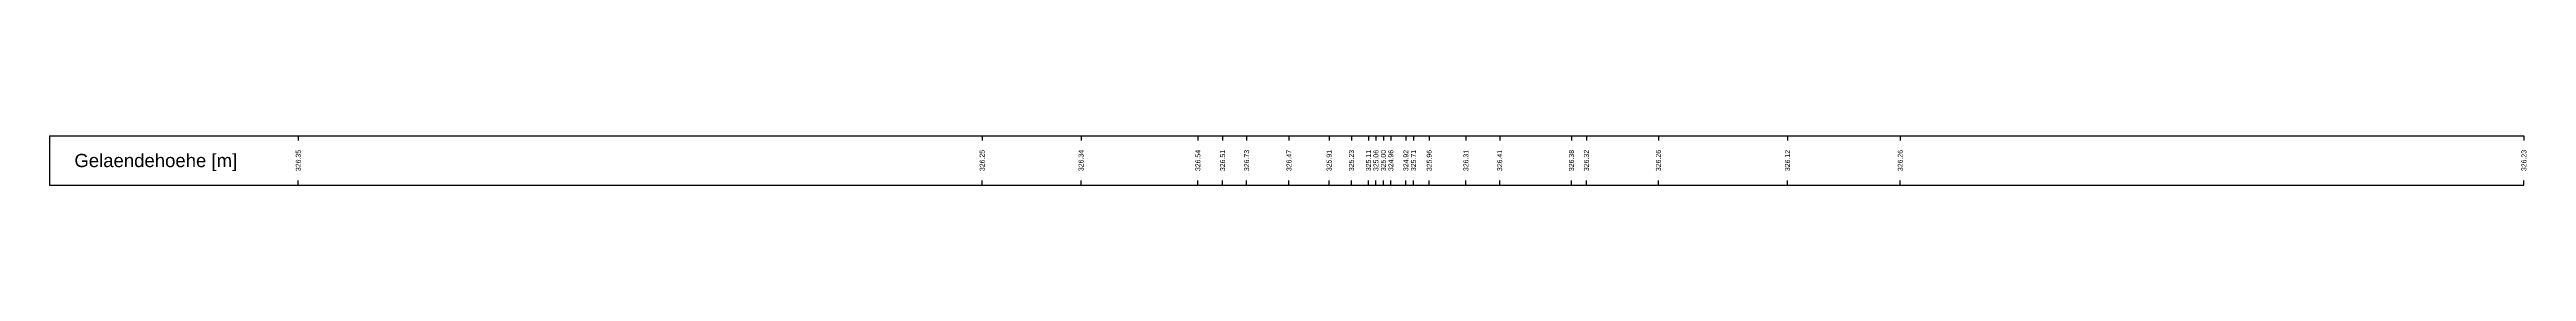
# Model space of a CAD drawing. Header units: millimetres. Extents: x -8 to 79, y -83 to 317.
# Drawn here: x -7.5 to 67.2, y -0.2 to 1.2 of the extents above; entities that cross this region are included whole.
import ezdxf
from ezdxf.enums import TextEntityAlignment as Align

# ---------------------------------------------------------------- set-up
doc = ezdxf.new("R2010")
doc.units = ezdxf.units.MM
doc.styles.get("Standard").update_dxf_attribs({"font": 'arial.ttf'})

msp = doc.modelspace()

# ---------------------------------------------------------------- linework, layer by layer
at = {"layer": 'band'}
for p, q in [((0, 1.25), (0, 1.1)), ((20.618, 1.25), (20.618, 1.1)), ((23.599, 1.25), (23.599, 1.1)), ((27.121, 1.25), (27.121, 1.1)), ((27.865, 1.25), (27.865, 1.1)), ((28.591, 1.25), (28.591, 1.1)), ((29.868, 1.25), (29.868, 1.1)), ((31.076, 1.25), (31.076, 1.1)), ((31.75, 1.25), (31.75, 1.1)), ((32.264, 1.25), (32.264, 1.1)), ((32.489, 1.25), (32.489, 1.1)), ((32.714, 1.25), (32.714, 1.1)), ((32.939, 1.25), (32.939, 1.1)), ((33.391, 1.25), (33.391, 1.1)), ((33.622, 1.25), (33.622, 1.1)), ((34.096, 1.25), (34.096, 1.1)), ((35.203, 1.25), (35.203, 1.1)), ((36.22, 1.25), (36.22, 1.1)), ((38.383, 1.25), (38.383, 1.1)), ((38.834, 1.25), (38.834, 1.1)), ((41.005, 1.25), (41.005, 1.1)), ((44.897, 1.25), (44.897, 1.1)), ((48.299, 1.25), (48.299, 1.1)), ((67.1, 1.25), (67.1, 1.1)), ((0, -0.25), (0, -0.1)), ((20.618, -0.25), (20.618, -0.1)), ((23.599, -0.25), (23.599, -0.1)), ((27.121, -0.25), (27.121, -0.1)), ((27.865, -0.25), (27.865, -0.1)), ((28.591, -0.25), (28.591, -0.1)), ((29.868, -0.25), (29.868, -0.1)), ((31.076, -0.25), (31.076, -0.1)), ((31.75, -0.25), (31.75, -0.1)), ((32.264, -0.25), (32.264, -0.1)), ((32.489, -0.25), (32.489, -0.1)), ((32.714, -0.25), (32.714, -0.1)), ((32.939, -0.25), (32.939, -0.1)), ((33.391, -0.25), (33.391, -0.1)), ((33.622, -0.25), (33.622, -0.1)), ((34.096, -0.25), (34.096, -0.1)), ((35.203, -0.25), (35.203, -0.1)), ((36.22, -0.25), (36.22, -0.1)), ((38.383, -0.25), (38.383, -0.1)), ((38.834, -0.25), (38.834, -0.1)), ((41.005, -0.25), (41.005, -0.1)), ((44.897, -0.25), (44.897, -0.1)), ((48.299, -0.25), (48.299, -0.1)), ((67.1, -0.25), (67.1, -0.1))]:
    msp.add_line(p, q, dxfattribs=at)
at = {"layer": 'frame'}
for p, q in [((-7.5, 1.25), (67.1, 1.25)), ((-7.5, 1.25), (-7.5, -0.25)), ((-7.5, -0.25), (67.1, -0.25))]:
    msp.add_line(p, q, dxfattribs=at)

# ---------------------------------------------------------------- texts
for s, p in [('326.35', (0, 0.5)), ('326.25', (20.618, 0.5)), ('326.34', (23.599, 0.5)), ('326.54', (27.121, 0.5)), ('326.51', (27.865, 0.5)), ('326.73', (28.591, 0.5)), ('326.47', (29.868, 0.5)), ('325.91', (31.076, 0.5)), ('325.23', (31.75, 0.5)), ('325.11', (32.264, 0.5)), ('325.06', (32.489, 0.5)), ('325.00', (32.714, 0.5)), ('324.96', (32.939, 0.5)), ('324.92', (33.391, 0.5)), ('325.71', (33.622, 0.5)), ('325.96', (34.096, 0.5)), ('326.31', (35.203, 0.5)), ('326.41', (36.22, 0.5)), ('326.38', (38.383, 0.5)), ('326.32', (38.834, 0.5)), ('326.26', (41.005, 0.5)), ('326.12', (44.897, 0.5)), ('326.26', (48.299, 0.5)), ('326.23', (67.1, 0.5))]:
    msp.add_text(s, height=0.15, rotation=90).set_placement(p, align=Align.MIDDLE)
msp.add_text('Gelaendehoehe [m]', height=0.4).set_placement((-6.75, 0.5), align=Align.MIDDLE_LEFT)

doc.saveas('drawing.dxf')
